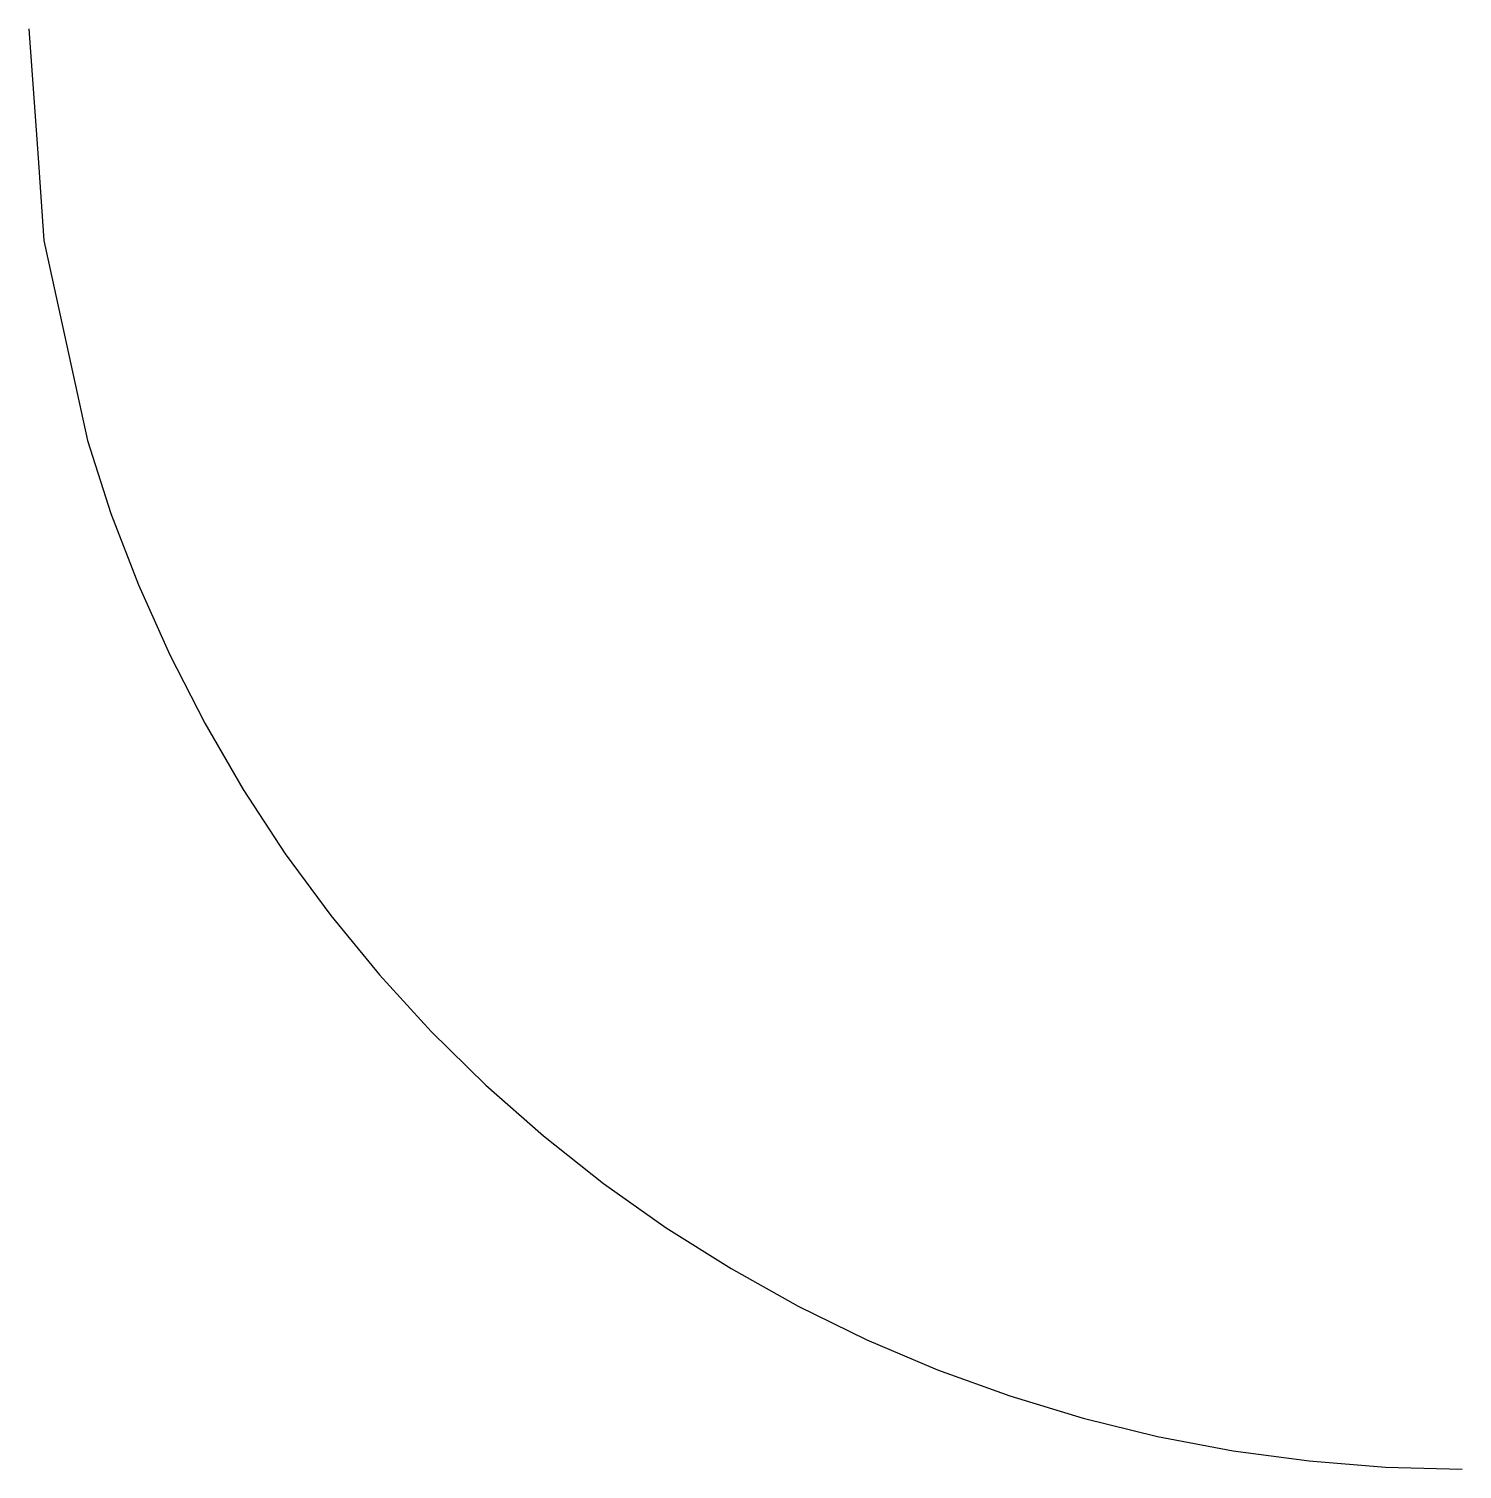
# Model space of a CAD drawing. Extents: x 0 to 14948, y -623 to 623.
# Drawn here: x 14917.99 to 14948, y 592.5 to 622.67 of the extents above; entities that cross this region are included whole.
import ezdxf

# ---------------------------------------------------------------- set-up
doc = ezdxf.new("R2010")
doc.units = 0
doc.header["$LTSCALE"] = 10
doc.header["$MEASUREMENT"] = 0
doc.layers.add('TEILE', color=7, linetype='CONTINUOUS')

msp = doc.modelspace()

# ---------------------------------------------------------------- linework, layer by layer
at = {"layer": 'TEILE', "color": 2}
for p, q in [((14917.988281, 622.667542), (14918.174805, 620.06311)), ((14918.174805, 620.06311), (14918.305664, 618.23053)), ((14918.305664, 618.23053), (14919.216797, 614.048035)), ((14919.216797, 614.048035), (14919.708984, 612.519409)), ((14919.708984, 612.519409), (14920.28418, 611.019531)), ((14920.28418, 611.019531), (14920.938477, 609.552551)), ((14920.938477, 609.552551), (14921.670898, 608.122681)), ((14921.670898, 608.122681), (14922.478516, 606.73407)), ((14922.478516, 606.73407), (14923.358398, 605.390625)), ((14923.358398, 605.390625), (14924.308594, 604.096191)), ((14924.308594, 604.096191), (14925.328125, 602.854553)), ((14925.328125, 602.854553), (14926.412109, 601.66925)), ((14926.412109, 601.66925), (14927.558594, 600.543701)), ((14927.558594, 600.543701), (14928.763672, 599.481018)), ((14928.763672, 599.481018), (14930.023438, 598.484375)), ((14930.023438, 598.484375), (14931.333984, 597.556519)), ((14931.333984, 597.556519), (14932.693359, 596.700195)), ((14932.693359, 596.700195), (14934.095703, 595.917847)), ((14934.095703, 595.917847), (14935.538086, 595.21167)), ((14935.538086, 595.21167), (14937.016602, 594.58374)), ((14937.016602, 594.58374), (14938.526367, 594.035828)), ((14938.526367, 594.035828), (14940.063477, 593.569519)), ((14940.063477, 593.569519), (14941.623047, 593.186157)), ((14941.623047, 593.186157), (14943.202148, 592.886841)), ((14943.202148, 592.886841), (14944.793945, 592.672363)), ((14944.793945, 592.672363), (14946.395508, 592.543457)), ((14946.395508, 592.543457), (14948, 592.500366)), ((14948, 592.500366), (14948, 592.5))]:
    msp.add_line(p, q, dxfattribs=at)

doc.saveas('drawing.dxf')
